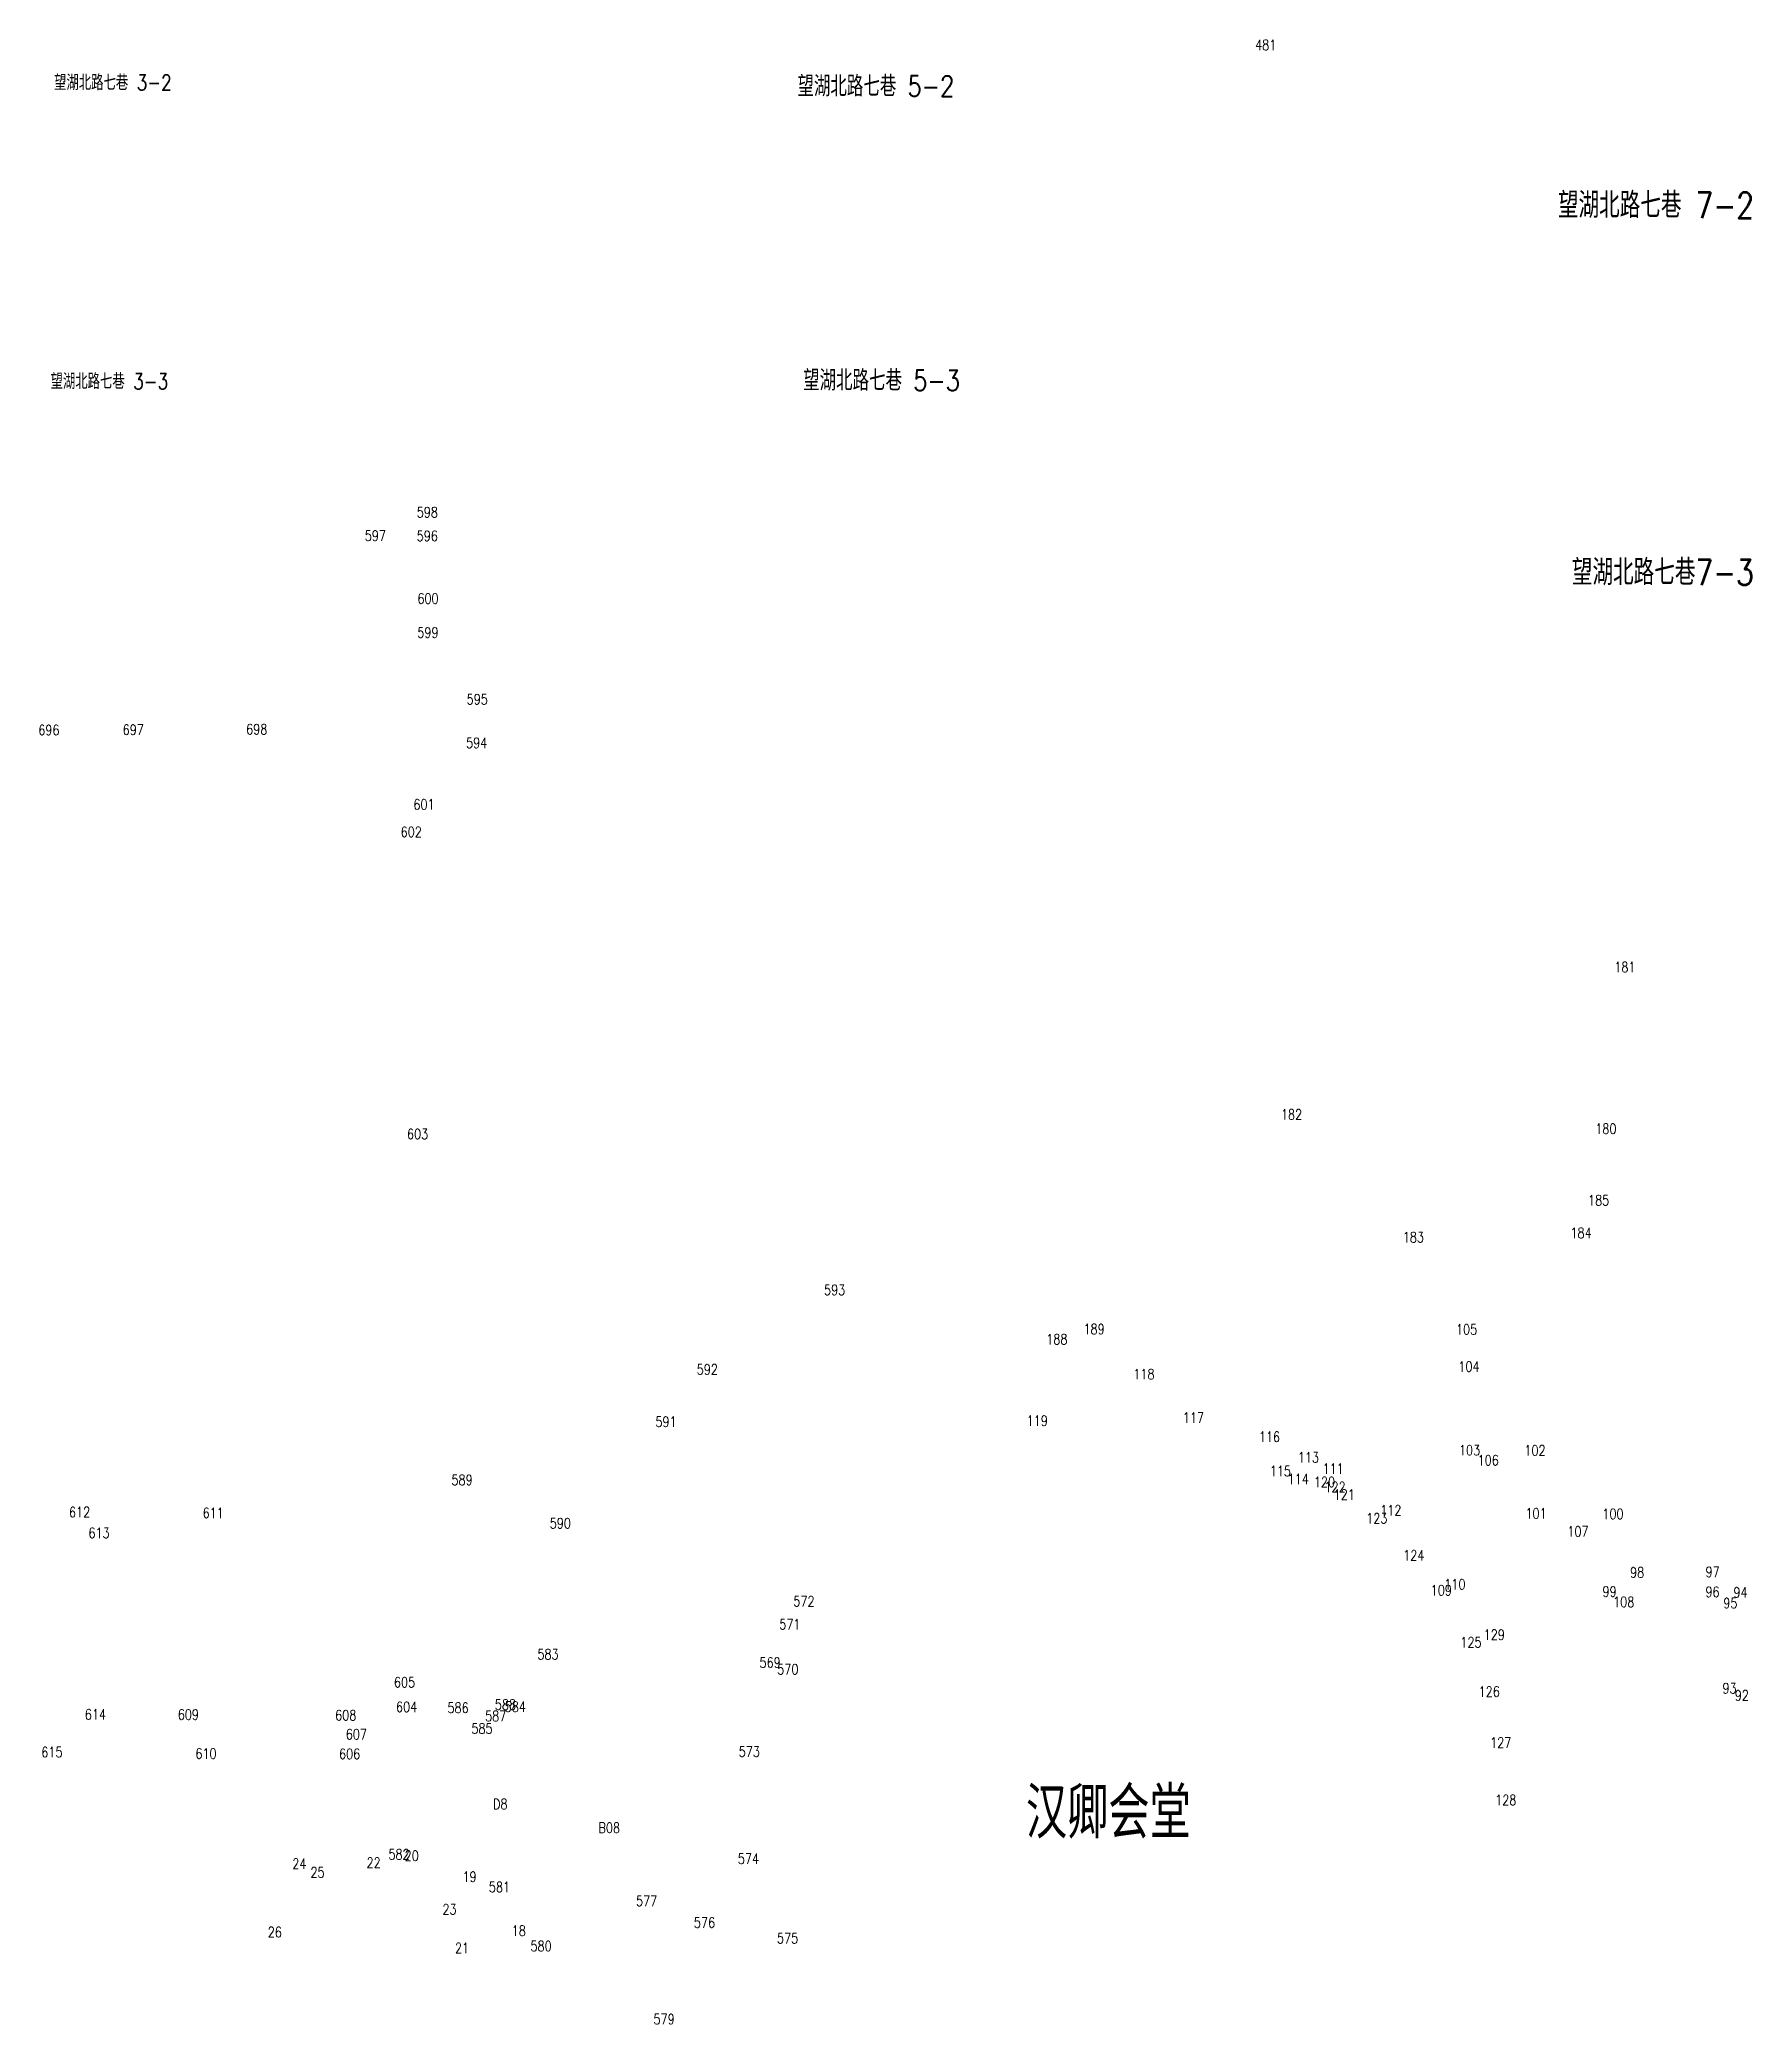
# Model space of a CAD drawing. Extents: x -992 to 2561, y -723 to 1492.
# Drawn here: x -154.2 to 12, y -259.7 to -67 of the extents above; entities that cross this region are included whole.
import ezdxf
from ezdxf.enums import TextEntityAlignment as Align

# ---------------------------------------------------------------- set-up
doc = ezdxf.new("R2010")
doc.units = 0
doc.header["$LTSCALE"] = 0.5
doc.layers.add('JMD', color=6, linetype='CONTINUOUS')
doc.layers.add('ZDH', color=1, linetype='CONTINUOUS')
doc.styles.add('HZ', font='rs.shx', dxfattribs={"width": 0.8, "bigfont": 'hztxt.shx'})

msp = doc.modelspace()

# ---------------------------------------------------------------- texts
at = {"layer": 'JMD', "linetype": 'Continuous', "style": 'HZ', "width": 0.8}
for s, height, p in [('望湖北路七巷 3-2', 1.5, (-147.05, -71.04, -0.21)), ('望湖北路七巷 5-2', 2, (-72.99, -71.37, -0.21)), ('望湖北路七巷 7-2', 2.5, (2.73, -82.9, -0.21)), ('望湖北路七巷 3-3', 1.5, (-147.39, -100.06, -0.21)), ('望湖北路七巷 5-3', 2, (-72.44, -99.94, -0.21)), ('望湖北路七巷7-3', 2.5, (3.4, -118.55, -0.21)), ('汉卿会堂', 5, (-50.42, -238.88, -0.21))]:
    msp.add_text(s, height=height, dxfattribs=at).set_placement(p, align=Align.MIDDLE)
at = {"layer": 'ZDH', "linetype": 'Continuous', "style": 'HZ', "width": 0.8}
for s, p in [('481', (-36.17, -67.96, 1.46)), ('598', (-117.55, -113.35, 0)), ('597', (-122.6, -115.62, 0.06)), ('596', (-117.56, -115.65, 0.11)), ('600', (-117.49, -121.73, -0.01)), ('599', (-117.5, -125.03, -0.07)), ('595', (-112.71, -131.51, -0.04)), ('696', (-154.29, -134.49, 0.86)), ('697', (-146.1, -134.46, 0.68)), ('698', (-134.11, -134.42, 0.68)), ('594', (-112.77, -135.74, -0.05)), ('601', (-117.88, -141.72, 0.11)), ('602', (-119.12, -144.39, 0.16)), ('181', (-1.31, -157.51, -1.42)), ('182', (-33.67, -171.82, -0.2)), ('603', (-118.5, -173.72, -0.21)), ('180', (-3.16, -173.21, -0.34)), ('185', (-3.86, -180.16, -0.34)), ('183', (-21.84, -183.74, -0.46)), ('184', (-5.56, -183.32, -0.34)), ('593', (-78.02, -188.86, -0.31)), ('188', (-56.45, -193.65, -0.46)), ('189', (-52.83, -192.66, -0.42)), ('105', (-16.68, -192.7, -0.45)), ('592', (-90.38, -196.58, -0.24)), ('118', (-48, -197.04, -0.27)), ('104', (-16.45, -196.3, -0.39)), ('117', (-43.19, -201.26, -0.23)), ('591', (-94.39, -201.66, -0.41)), ('119', (-58.35, -201.56, 0.53)), ('116', (-35.81, -203.12, -0.3)), ('113', (-32.03, -205.13, -0.38)), ('103', (-16.39, -204.42, -0.52)), ('102', (-10.04, -204.45, -0.5)), ('115', (-34.75, -206.45, 0.67)), ('111', (-29.62, -206.21, -0.29)), ('106', (-14.58, -205.4, -0.47)), ('589', (-114.18, -207.31, -0.32)), ('114', (-33.01, -207.23, -0.39)), ('120', (-30.47, -207.5, -0.61)), ('122', (-29.44, -207.99, -0.31)), ('121', (-28.55, -208.73, -0.51)), ('612', (-151.31, -210.44, 0.33)), ('611', (-138.34, -210.52, 0.29)), ('123', (-25.39, -211.04, -0.34)), ('112', (-24.03, -210.25, -0.3)), ('101', (-9.93, -210.56, -0.48)), ('100', (-2.47, -210.61, -0.53)), ('613', (-149.42, -212.46, 0.48)), ('590', (-104.64, -211.52, -1.58)), ('107', (-5.87, -212.31, -1.74)), ('124', (-21.8, -214.63, -0.34)), ('98', (0.22, -216.29, -0.57)), ('97', (7.55, -216.24, -0.61)), ('109', (-19.13, -218.03, -0.3)), ('110', (-17.81, -217.45, -0.39)), ('99', (-2.45, -218.16, -0.53)), ('96', (7.54, -218.18, -0.55)), ('94', (10.25, -218.23, -0.54)), ('572', (-81, -219.09, 1.53)), ('108', (-1.42, -219.16, -0.52)), ('95', (9.27, -219.27, -0.54)), ('571', (-82.36, -221.33, 1.53)), ('129', (-13.99, -222.34, -0.42)), ('583', (-105.84, -224.24, -0.39)), ('125', (-16.25, -223.08, 0.18)), ('569', (-84.28, -225.04, -0.19)), ('570', (-82.56, -225.7, -0.16)), ('605', (-119.77, -226.96, -0.29)), ('126', (-14.48, -227.86, -0.37)), ('93', (9.19, -227.54, -1.8)), ('92', (10.38, -228.23, -0.25)), ('614', (-149.77, -230.08, -0.44)), ('609', (-140.75, -230.1, -0.42)), ('608', (-125.47, -230.16, -0.33)), ('604', (-119.57, -229.35, -0.37)), ('586', (-114.57, -229.44, -1.58)), ('587', (-110.92, -230.24, -0.3)), ('588', (-109.97, -229.13, -0.4)), ('584', (-109.02, -229.33, -0.4)), ('607', (-124.44, -232.01, -0.28)), ('585', (-112.25, -231.45, -0.44)), ('615', (-154, -233.74, -0.42)), ('610', (-139.04, -233.89, -0.42)), ('606', (-125.1, -233.92, -0.42)), ('573', (-86.3, -233.69, -0.19)), ('127', (-13.36, -232.82, -0.4)), ('D8', (-110.15, -238.79, 1.08)), ('D8', (-110.15, -238.79, 1.08)), ('128', (-12.87, -238.39, -0.1)), ('B08', (-99.91, -241.09, -0.21)), ('582', (-120.3, -243.67, -0.43)), ('20', (-118.73, -243.81, -1.37)), ('20', (-118.73, -243.81, -1.37)), ('24', (-129.63, -244.57, -0.13)), ('24', (-129.63, -244.57, -0.13)), ('25', (-127.87, -245.42, -0.14)), ('25', (-127.87, -245.42, -0.14)), ('22', (-122.42, -244.47, -0.11)), ('22', (-122.42, -244.47, -0.11)), ('574', (-86.38, -244.09, -0.17)), ('19', (-113.11, -245.84, -1.54)), ('19', (-113.11, -245.84, -1.54)), ('581', (-110.55, -246.84, -0.46)), ('23', (-115.06, -249, -1.46)), ('23', (-115.06, -249, -1.46)), ('577', (-96.27, -248.19, -0.4)), ('26', (-132.02, -251.22, -0.05)), ('26', (-132.02, -251.22, -0.05)), ('18', (-108.34, -251.09, -1.37)), ('18', (-108.34, -251.09, -1.37)), ('576', (-90.65, -250.29, -0.22)), ('21', (-113.84, -252.76, -1.23)), ('21', (-113.84, -252.76, -1.23)), ('580', (-106.51, -252.57, -0.44)), ('575', (-82.59, -251.81, -0.16)), ('579', (-94.57, -259.67, -0.34))]:
    msp.add_text(s, height=1, dxfattribs=at).set_placement(p)

doc.saveas('drawing.dxf')
